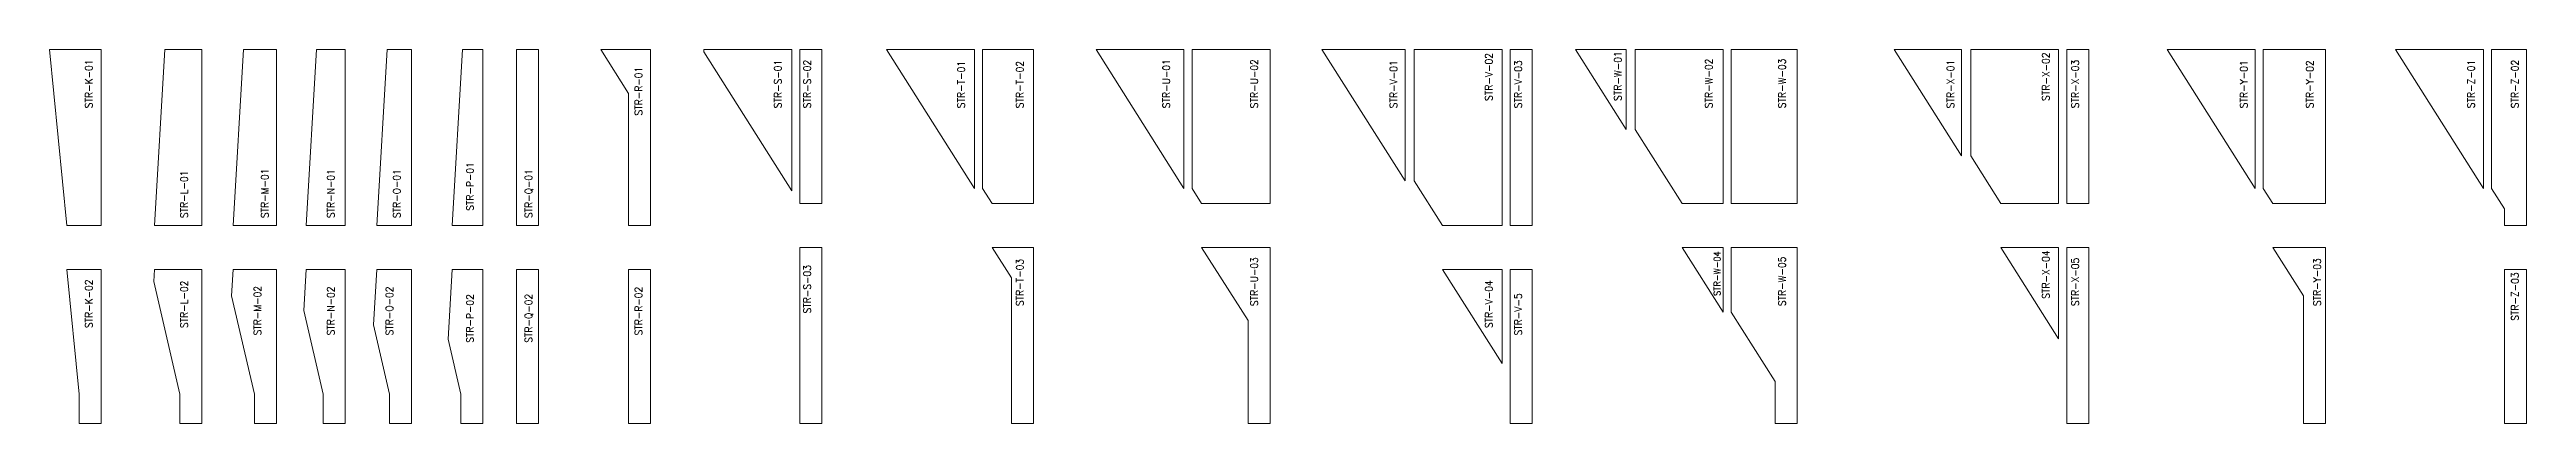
# Model space of a CAD drawing. Header units: millimetres. Extents: x 0 to 51007, y 0 to 5100.
# Drawn here: x 17214 to 51007, y 0 to 5100 of the extents above; entities that cross this region are included whole.
import ezdxf

# ---------------------------------------------------------------- set-up
doc = ezdxf.new("R2010")
doc.units = ezdxf.units.MM
doc.layers.add('FINAL', color=3, linetype='CONTINUOUS', lineweight=0)
doc.layers.add('text', color=6, linetype='CONTINUOUS', lineweight=0)
doc.styles.get("Standard").update_dxf_attribs({"font": 'standard'})

msp = doc.modelspace()

# ---------------------------------------------------------------- texts
at = {"layer": 'text'}
for s, height, p in [('STR-K-01', 100, (17800, 4300)), ('STR-R-01', 100, (25300, 4200)), ('STR-S-01', 100, (27200, 4300)), ('STR-S-02', 100, (27600, 4300)), ('STR-T-01', 100, (29700, 4300)), ('STR-T-02', 100, (30500, 4300)), ('STR-U-01', 100, (32500, 4300)), ('STR-U-02', 100, (33700, 4300)), ('STR-V-01', 100, (35600, 4300)), ('STR-V-02', 100, (36900, 4400)), ('STR-V-03', 100, (37300, 4300)), ('STR-W-01', 100, (38660, 4400)), ('STR-W-02', 100, (39900, 4300)), ('STR-W-03', 100, (40900, 4300)), ('STR-X-01', 100, (43200, 4300)), ('STR-X-02', 100, (44500, 4400)), ('STR-X-03', 100, (44900, 4300)), ('STR-Y-01', 100, (47200, 4300)), ('STR-Y-02', 100, (48100, 4300)), ('STR-Z-01', 100, (50300, 4300)), ('STR-Z-02', 100, (50900, 4300)), ('STR-L-01', 100, (19100, 2800)), ('STR-M-01', 100, (20200, 2800)), ('STR-N-01', 100, (21100, 2800)), ('STR-O-01', 100, (22000, 2800)), ('STR-P-01', 100, (23000, 2900)), ('STR-Q-01', 100, (23800, 2800)), ('STR-S-03', 100, (27600, 1500)), ('STR-T-03', 100, (30500, 1600)), ('STR-U-03', 100, (33700, 1600)), ('STR-W-04', 90, (40010, 1740)), ('STR-W-05', 100, (40900, 1600)), ('STR-X-04', 100, (44500, 1700)), ('STR-X-05', 100, (44900, 1600)), ('STR-Y-03', 100, (48200, 1600)), ('STR-Z-03', 100, (50900, 1400)), ('STR-K-02', 100, (17800, 1300)), ('STR-L-02', 100, (19100, 1300)), ('STR-M-02', 100, (20100, 1200)), ('STR-N-02', 100, (21100, 1200)), ('STR-O-02', 100, (21900, 1200)), ('STR-P-02', 100, (23000, 1100)), ('STR-Q-02', 100, (23800, 1100)), ('STR-R-02', 100, (25300, 1200)), ('STR-V-04', 100, (36900, 1300)), ('STR-V-5', 100, (37300, 1200))]:
    msp.add_text(s, height=height, rotation=90, dxfattribs=at).set_placement(p)

# ---------------------------------------------------------------- linework, layer by layer
at = {"layer": 'FINAL'}
for points in [[(17917, 2700), (17917, 5100), (17214, 5100), (17450, 2700)], [(19293, 2700), (19293, 5100), (18788, 5100), (18646, 2700)], [(20308, 5100), (19860, 5100), (19718, 2700), (20308, 2700)], [(21249, 2700), (21249, 5100), (20858, 5100), (20717, 2700)], [(22153, 5100), (21820, 5100), (21678, 2700), (22153, 2700)], [(23124, 2700), (23124, 5100), (22848, 5100), (22706, 2700)], [(23585, 5100), (23885, 5100), (23885, 2700), (23585, 2700)], [(25414, 2700), (25414, 5100), (24735, 5100), (25114, 4501), (25114, 2700)], [(26142, 5067), (26142, 5100), (27342, 5100), (27342, 3173)], [(27452, 5100), (27752, 5100), (27752, 3000), (27452, 3000)], [(29833, 5100), (28633, 5100), (29833, 3206)], [(29944, 5100), (30636, 5100), (30636, 3000), (30074, 3000), (29944, 3206)], [(32691, 5100), (31491, 5100), (32691, 3206)], [(33865, 5100), (33865, 3000), (32932, 3000), (32802, 3206), (32802, 5100)], [(35707, 5100), (34573, 5100), (35707, 3309)], [(35831, 5100), (37031, 5100), (37031, 2700), (36217, 2700), (35831, 3309)], [(37141, 5100), (37441, 5100), (37441, 2700), (37141, 2700)], [(38725, 4011), (38034, 5100), (38725, 5100)], [(38848, 5100), (38848, 4011), (39489, 3000), (40048, 3000), (40048, 5100)], [(40158, 5100), (41058, 5100), (41058, 3000), (40158, 3000)], [(43300, 5100), (42381, 5100), (43300, 3650)], [(44624, 3000), (43835, 3000), (43424, 3650), (43424, 5100), (44624, 5100)], [(44734, 5100), (45034, 5100), (45034, 3000), (44734, 3000)], [(47305, 5100), (46105, 5100), (47305, 3206)], [(47415, 5100), (48263, 5100), (48263, 3000), (47546, 3000), (47415, 3206)], [(49220, 5100), (50420, 3206), (50420, 5100)], [(50530, 5100), (51007, 5100), (51007, 2700), (50707, 2700), (50707, 2928), (50530, 3206)], [(27452, 2400), (27752, 2400), (27752, 0), (27452, 0)], [(30636, 2400), (30636, 0), (30336, 0), (30336, 1988), (30074, 2400)], [(33865, 0), (33865, 2400), (32932, 2400), (33565, 1402), (33565, 0)], [(40048, 2400), (40048, 1517), (39489, 2400)], [(40158, 1517), (40758, 570), (40758, 0), (41058, 0), (41058, 2400), (40158, 2400)], [(44624, 1156), (44624, 2400), (43835, 2400)], [(44734, 2400), (45034, 2400), (45034, 0), (44734, 0)], [(47963, 1742), (47963, 0), (48263, 0), (48263, 2400), (47546, 2400)], [(17917, 0), (17617, 0), (17617, 400), (17450, 2100), (17917, 2100)], [(19293, 2100), (19293, 0), (18993, 0), (18993, 400), (18637, 1936), (18646, 2100)], [(20308, 2100), (20308, 0), (20008, 0), (20008, 400), (19697, 1739), (19718, 2100)], [(21249, 0), (20949, 0), (20949, 400), (20684, 1542), (20717, 2100), (21249, 2100)], [(22153, 2100), (22153, 0), (21853, 0), (21853, 400), (21634, 1345), (21678, 2100)], [(23124, 0), (22824, 0), (22824, 400), (22650, 1149), (22706, 2100), (23124, 2100)], [(23585, 2100), (23885, 2100), (23885, 0), (23585, 0)], [(25114, 2100), (25414, 2100), (25414, 0), (25114, 0)], [(36217, 2100), (37031, 816), (37031, 2100)], [(37141, 2100), (37441, 2100), (37441, 0), (37141, 0)], [(50707, 2100), (51007, 2100), (51007, 0), (50707, 0)]]:
    msp.add_lwpolyline(points, close=True, dxfattribs=at)

msp.set_redraw_order([(e.dxf.handle, doc.entitydb.next_handle()) for e in msp.query("TEXT MTEXT ATTDEF DIMENSION ARC_DIMENSION")])  # texts and dimensions are drawn at this point

doc.saveas('drawing.dxf')
